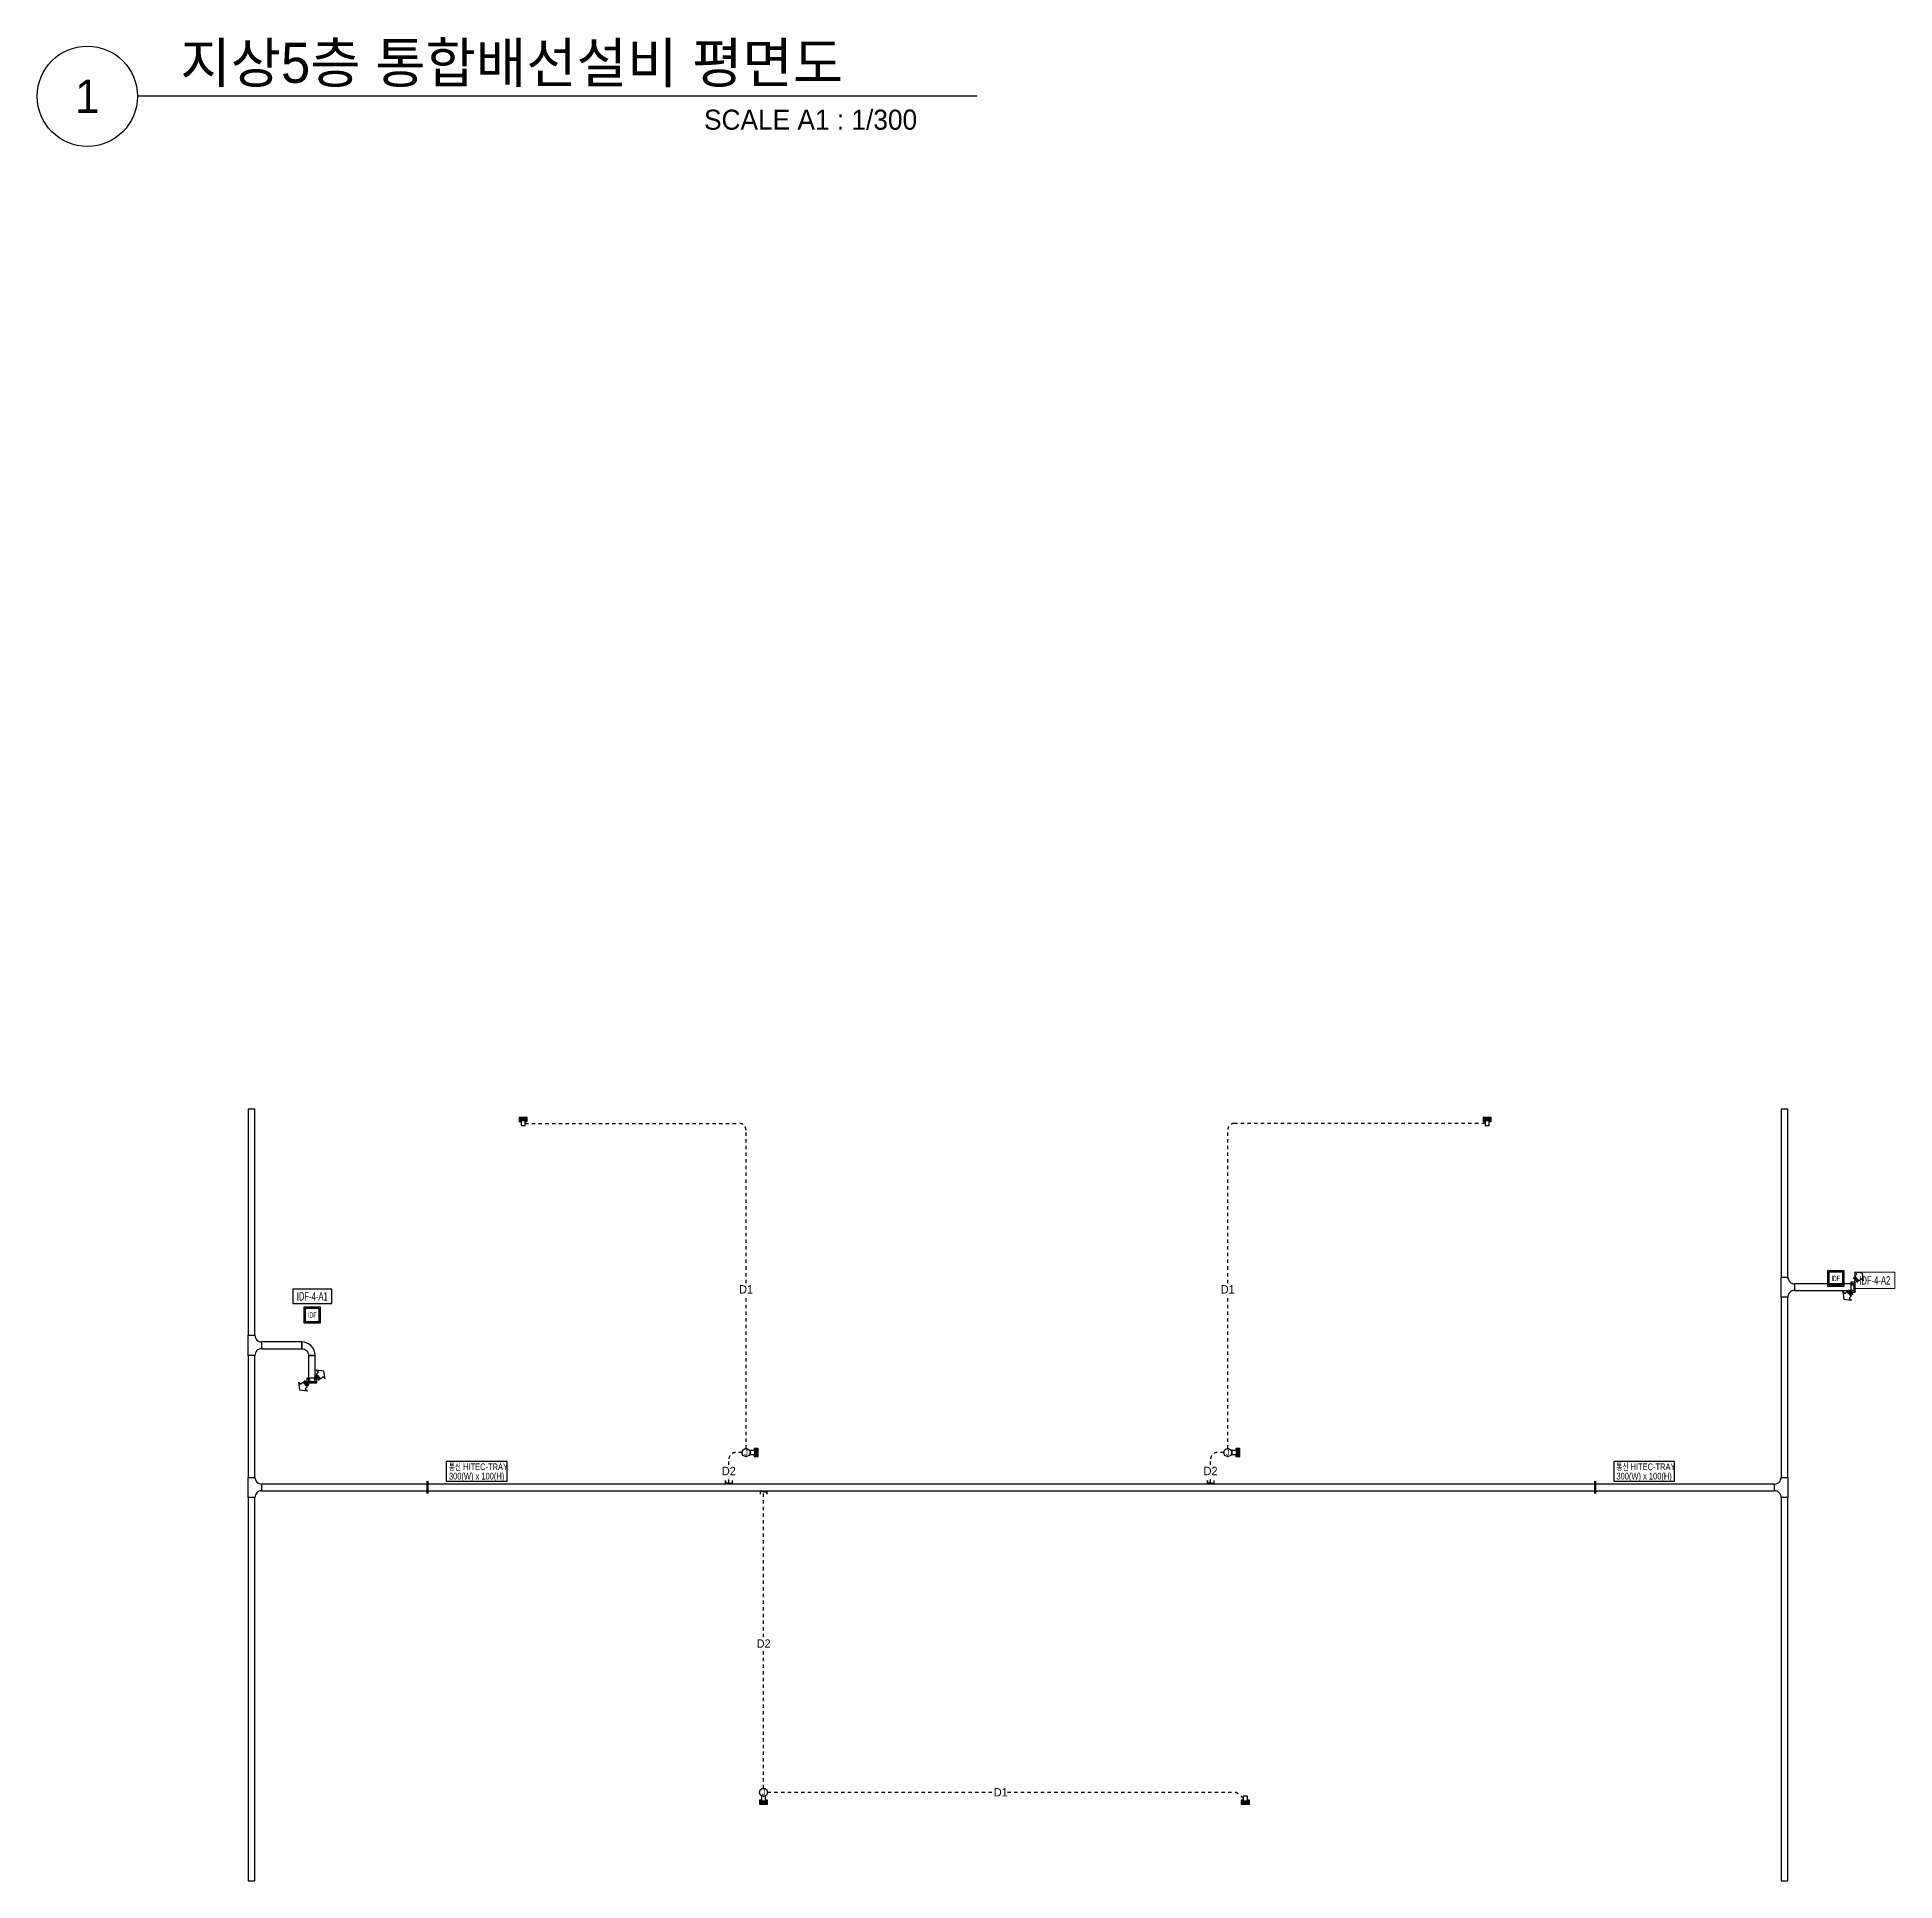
# Model space of a CAD drawing. Header units: millimetres. Extents: x 90978 to 501618, y -355196 to 882030.
# Drawn here: x 90978 to 174276, y 465686 to 548350 of the extents above; entities that cross this region are included whole.
import ezdxf
from ezdxf.enums import TextEntityAlignment as Align

# ---------------------------------------------------------------- set-up
doc = ezdxf.new("R2010")
doc.units = ezdxf.units.MM
doc.header["$LTSCALE"] = 150
doc.set_wipeout_variables(frame=1)
doc.linetypes.add('D1', pattern=[3, 1, -1, 1])
doc.linetypes.add('D2', pattern=[6.5, 2.5, -1.5, 2.5])
doc.layers.get('0').update_dxf_attribs({"lineweight": 0})
for name, color, linetype in [('------10 Telecommunication Terminal Board', 3, 'Continuous'), ('------13 Telecommunication Outlet', 3, 'Continuous'), ('-----20 General Symbol', 3, 'Continuous'), ('-----22 Embeded in Floor', 4, 'D2'), ('-----23 Concealed or Exposed Wire', 4, 'D1'), ('-----27 Communication Cable Tray', 2, 'Continuous'), ('-----29 Indicator', 1, 'Continuous'), ('-----41 Drawing Title', 2, 'Continuous')]:
    doc.layers.add(name, color=color, linetype=linetype)
doc.styles.add('ELEC', font='')
doc.styles.get('ELEC').set_extended_font_data('Dotum')

msp = doc.modelspace()

# ---------------------------------------------------------------- texts
at = {"layer": '------10 Telecommunication Terminal Board', "style": 'ELEC', "width": 0.7}
msp.add_text('IDF-4-A2', height=375, dxfattribs=at).set_placement((173376.59582, 492608.7763), align=Align.MIDDLE_CENTER)
at = {"layer": '-----22 Embeded in Floor', "style": 'ELEC'}
for s, p in [('D1', (122763.57131, 492207.13557)), ('D1', (144363.57131, 492207.0885)), ('D2', (121993.57368, 484062.11186)), ('D2', (143593.57368, 484062.11186)), ('D2', (123552.32284, 476326.30993, 0)), ('D1', (134183.72144, 469656.88657))]:
    msp.add_text(s, height=375, dxfattribs=at).set_placement(p, align=Align.MIDDLE_CENTER)
at = {"layer": '-----41 Drawing Title', "color": 2, "style": 'ELEC'}
msp.add_text('지상5층 통합배선설비 평면도', height=1800, dxfattribs=at).set_placement((97395.29521, 546300))
at = {"layer": '-----41 Drawing Title', "color": 7, "style": 'ELEC'}
msp.add_text('1', height=1500, dxfattribs=at).set_placement((93228.14198, 545700), align=Align.MIDDLE)
at = {"layer": '-----41 Drawing Title', "style": 'ELEC'}
msp.add_text('SCALE A1 : 1/300', height=900, dxfattribs=at).set_placement((130437.22511, 544200), align=Align.RIGHT)

# ---------------------------------------------------------------- blocks, each defined once
blk = doc.blocks.new('G12')
blk.add_lwpolyline([(-300, 600), (300, 600), (300, 0), (-300, 0)], close=True)
at = {"color": 1}
blk.add_lwpolyline([(-250, 550), (250, 550), (250, 50), (-250, 50)], close=True, dxfattribs=at)
at = {"style": 'ELEC', "width": 0.6}
blk.add_text('IDF', height=200, dxfattribs=at).set_placement((0, 300), align=Align.MIDDLE)
blk = doc.blocks.new('O08')
blk.add_hatch(color=256).paths.add_polyline_path([(120, 51), (-120, 51), (-120, 0), (120, 0)])
blk.add_lwpolyline([(120, 127.5), (120, 0), (-120, 0), (-120, 127.5), (-120, 51), (120, 51)])
blk = doc.blocks.new('G02')
blk.add_lwpolyline([(150, 150), (75, 150), (75, 300), (-75, 300), (-75, 150), (-150, 150), (-150, 0), (150, 0)], close=True)
blk = doc.blocks.new('G01')
blk.add_hatch(color=256).paths.add_polyline_path([(150, 150), (75, 150), (-75, 150), (-150, 150), (-150, 0), (150, 0)])
blk.add_blockref('G02', (0, 0))
blk = doc.blocks.new('O04')
blk.add_circle((0, 0), 150)
for p in [(-150, 0), (0, 150), (150, 0), (0, -150)]:
    blk.add_point(p)
at = {"style": 'ELEC'}
blk.add_text('J', height=214, dxfattribs=at).set_placement((0, 0), align=Align.MIDDLE)
blk = doc.blocks.new('O03')
at = {"linetype": 'Continuous'}
for p, q in [((-101, 101), (101, -101)), ((-74, 127), (127, -74)), ((-48, 154), (154, -48)), ((-27, 366), (69, 270)), ((-27, 366), (321, 321)), ((69, 270), (-21, 180)), ((-21, 180), (180, -21)), ((270, 69), (180, -21)), ((270, 69), (366, -27)), ((321, 321), (366, -27))]:
    blk.add_line(p, q, dxfattribs=at)

# ---------------------------------------------------------------- linework, layer by layer
at = {"layer": '-----23 Concealed or Exposed Wire'}
for p, q in [((112864.48783, 499646.98071), (122463.57131, 499646.98071)), ((122763.57131, 492488.5004), (122763.57131, 499346.98071)), ((144363.57131, 492488.45333), (144363.57131, 499346.88657)), ((155900.3384, 499646.88657), (144663.57131, 499646.88657)), ((122763.57131, 485067.29044), (122763.57131, 491925.23717)), ((144363.57131, 485067.29044), (144363.57131, 491925.1901)), ((122583.57131, 484887.29044), (122293.57368, 484887.29044)), ((144183.57131, 484887.29044), (143893.57368, 484887.29044)), ((121993.57368, 484343.47669), (121993.57368, 484587.29044)), ((143593.57368, 484343.47669), (143593.57368, 484587.29044)), ((121993.57368, 483536.93329), (121993.57368, 483780.21346)), ((123552.32284, 476607.67475), (123552.32284, 483175.73329)), ((143593.57368, 483536.93329), (143593.57368, 483780.21346)), ((123552.32284, 469836.88657), (123552.32284, 476044.41153)), ((123732.32284, 469656.88657), (133798.02386, 469656.88657)), ((134487.98315, 469656.88657), (144635.12005, 469656.88657)), ((145062.32284, 469386.88657), (144829.76159, 469585.17294))]:
    msp.add_line(p, q, dxfattribs=at)
for centre, start, end in [((122463.57131, 499346.98071), 0, 90), ((144663.57131, 499346.88657), 90, 180), ((122293.57368, 484587.29044), 90, 180), ((143893.57368, 484587.29044), 90, 180), ((144635.12005, 469356.88657), 49.5484249967, 90)]:
    msp.add_arc(centre, 300, start, end, dxfattribs=at)
at = {"layer": '-----27 Communication Cable Tray', "elevation": 0}
for points in [[(100444.09403, 500285.0837), (100444.09403, 490146.3775), (100744.09403, 490146.3775), (100744.09403, 500285.0837)], [(169177.64954, 500285.0837), (169177.64954, 492755.20126), (169477.64954, 492755.20126), (169477.64954, 500285.0837)], [(172503.57289, 492455.20126), (169777.64954, 492455.20126), (169777.64954, 492155.20126), (172503.57289, 492155.20126)], [(169477.64954, 483775.73843), (169477.64954, 491855.20126), (169177.64954, 491855.20126), (169177.64954, 483775.73843)], [(102844.09403, 489846.3775), (101044.09403, 489846.3775), (101044.09403, 489546.3775), (102844.09403, 489546.3775)], [(100444.09403, 489246.3775), (100444.09403, 483775.73843), (100744.09403, 483775.73843), (100744.09403, 489246.3775)], [(103144.09403, 489246.3775), (103144.09403, 488016.89299), (103444.09403, 488016.89299), (103444.09403, 489246.3775)], [(101044.09403, 483175.73329), (168877.64954, 483175.73329), (168877.64954, 483475.73329), (101044.09403, 483475.73329)], [(100444.09403, 482875.73843), (100444.09403, 465685.76685), (100744.09403, 465685.76685), (100744.09403, 482875.73843)], [(169477.64954, 465685.76685), (169477.64954, 482875.73843), (169177.64954, 482875.73843), (169177.64954, 465685.76685)]]:
    msp.add_lwpolyline(points, close=True, dxfattribs=at)
for points in [[(169477.64954, 491855.20126), (169177.64954, 491855.20126), (169177.64954, 491855.20126), (169177.64954, 492755.20126), (169477.64954, 492755.20126, 0.4142135624), (169777.64954, 492455.20126), (169777.64954, 492155.20126), (169777.64954, 492155.20126, 0.4142135624)], [(100744.09403, 489246.3775), (100444.09403, 489246.3775), (100444.09403, 489246.3775), (100444.09403, 490146.3775), (100744.09403, 490146.3775, 0.4142135624), (101044.09403, 489846.3775), (101044.09403, 489546.3775), (101044.09403, 489546.3775, 0.4142135624)], [(102844.09403, 489546.3775), (102844.09403, 489546.3775, -0.4142135624), (103144.09403, 489246.3775), (103144.09403, 489246.3775), (103444.09403, 489246.3775, 0.4142135624), (102844.09403, 489846.3775)], [(100744.09403, 482875.73843), (100444.09403, 482875.73843), (100444.09403, 482875.73843), (100444.09403, 483775.73843), (100744.09403, 483775.73843, 0.4142135624), (101044.09403, 483475.73843), (101044.09403, 483175.73843), (101044.09403, 483175.73843, 0.4142135624)], [(169177.64954, 483775.73843), (169477.64954, 483775.73843), (169477.64954, 483775.73843), (169477.64954, 482875.73843), (169177.64954, 482875.73843, 0.4142135624), (168877.64954, 483175.73843), (168877.64954, 483475.73843), (168877.64954, 483475.73843, 0.4142135624)]]:
    msp.add_lwpolyline(points, format="xyb", close=True, dxfattribs=at)
at = {"layer": '-----27 Communication Cable Tray', "color": 1}
msp.add_lwpolyline([(172303.57289, 492080.20126), (172503.57289, 492080.20126), (172503.57289, 492530.20126), (172303.57289, 492530.20126), (172303.57289, 492080.20126)], dxfattribs=at)
at = {"layer": '-----27 Communication Cable Tray', "color": 1, "linetype": 'D1'}
for points in [[(172303.57289, 492080.20126), (172503.57289, 492530.20126)], [(172303.57289, 492530.20126), (172503.57289, 492080.20126)]]:
    msp.add_lwpolyline(points, dxfattribs=at)
at = {"layer": '-----27 Communication Cable Tray'}
for points in [[(172353.57289, 492205.20126), (172353.57289, 492155.20126), (172453.57289, 492155.20126), (172453.57289, 492455.20126), (172353.57289, 492455.20126), (172353.57289, 492405.20126)], [(172453.57289, 492130.20126), (172503.57289, 492130.20126), (172503.57289, 492480.20126), (172453.57289, 492480.20126), (172453.57289, 492130.20126)]]:
    msp.add_lwpolyline(points, dxfattribs=at)
at = {"layer": '-----27 Communication Cable Tray', "color": 1, "elevation": 0}
msp.add_lwpolyline([(103069.09519, 488216.88849), (103069.09519, 488016.88849), (103519.09519, 488016.88849), (103519.09519, 488216.88849), (103069.09519, 488216.88849)], dxfattribs=at)
at = {"layer": '-----27 Communication Cable Tray', "color": 1, "linetype": 'D1', "elevation": 0}
for points in [[(103069.09519, 488216.88849), (103519.09519, 488016.88849)], [(103519.09519, 488216.88849), (103069.09519, 488016.88849)]]:
    msp.add_lwpolyline(points, dxfattribs=at)
at = {"layer": '-----27 Communication Cable Tray', "elevation": 0}
for points in [[(103194.09519, 488166.88849), (103144.09519, 488166.88849), (103144.09519, 488066.88849), (103444.09519, 488066.88849), (103444.09519, 488166.88849), (103394.09519, 488166.88849)], [(103119.09519, 488066.88849), (103119.09519, 488016.88849), (103469.09519, 488016.88849), (103469.09519, 488066.88849), (103119.09519, 488066.88849)]]:
    msp.add_lwpolyline(points, dxfattribs=at)
at = {"layer": '-----41 Drawing Title', "color": 7}
msp.add_line((133121.85802, 545700), (95478.14198, 545700), dxfattribs=at)
msp.add_circle((93228.14198, 545700), 2250, dxfattribs=at)
at = {"color": 1, "elevation": 0}
msp.add_lwpolyline([(172476.78332, 492237.5263), (174276.40832, 492237.5263), (174276.40832, 492980.0263), (172476.78332, 492980.0263)], close=True, dxfattribs=at)

# ---------------------------------------------------------------- block references
at = {"layer": '------10 Telecommunication Terminal Board', "xscale": 1.2, "yscale": 1.2, "zscale": 1.2}
for p in [(171625.92864, 492335.0263), (103315.55812, 490696.88914)]:
    msp.add_blockref('G12', p, dxfattribs=at)
at = {"layer": '------13 Telecommunication Outlet', "xscale": 1.2, "yscale": 1.2, "zscale": 1.2}
for p, rotation in [((112774.48783, 499916.98071), 180), ((155990.3384, 499916.88657), 180), ((123303.57131, 484887.29044), 90), ((144903.57131, 484887.29044), 89.99999999999999)]:
    msp.add_blockref('G01', p, dxfattribs=dict(at, rotation=rotation))
for p in [(123552.32284, 469116.88657), (145152.32284, 469116.88657)]:
    msp.add_blockref('G01', p, dxfattribs=at)
at = {"layer": '-----20 General Symbol', "xscale": 1.2, "yscale": 1.2, "zscale": 1.2}
for p in [(122763.57131, 484887.29044), (144363.57131, 484887.29044), (123552.32284, 469656.88657)]:
    msp.add_blockref('O04', p, dxfattribs=at)
at = {"layer": '-----23 Concealed or Exposed Wire', "xscale": 1.199999999953434, "yscale": 1.199999999953434, "zscale": 1.199999999953434}
for p in [(121993.57368, 483475.73329), (143593.57368, 483475.73329)]:
    msp.add_blockref('O08', p, dxfattribs=at)
at = {"layer": '-----23 Concealed or Exposed Wire', "xscale": 1.199999999953434, "yscale": 1.199999999953434, "zscale": 1.199999999953434, "rotation": 180}
msp.add_blockref('O08', (123552.32284, 483175.73329), dxfattribs=at)
at = {"layer": '-----27 Communication Cable Tray', "xscale": -1}
for p, rotation in [((172503.5721, 492614.75599), 270), ((172303.5721, 492080.20126), 90), ((103519.09324, 488216.89299, 0), 270), ((103069.09324, 488016.89299, 0), 90)]:
    msp.add_blockref('O03', p, dxfattribs=dict(at, rotation=rotation))

msp.set_redraw_order([(e.dxf.handle, doc.entitydb.next_handle()) for e in msp.query("TEXT MTEXT ATTDEF DIMENSION ARC_DIMENSION")])  # texts and dimensions are drawn at this point

# ---------------------------------------------------------------- next in the draw order: wipeouts: each hides what was drawn before it
at = {"color": 1}
msp.add_wipeout([(102435.59882, 491566.88914), (104195.51741, 491566.88914), (104195.51741, 492216.88914), (102435.59882, 492216.88914)], dxfattribs=at).translate(0, 0, 0)
for points in [[(109322.63229, 483605.52361), (112052.55087, 483605.52361), (112052.55087, 484485.52361), (109322.63229, 484485.52361)], [(161672.63229, 483605.52361), (164402.55087, 483605.52361), (164402.55087, 484485.52361), (161672.63229, 484485.52361)]]:
    msp.add_wipeout(points, dxfattribs=at)

# ---------------------------------------------------------------- next in the draw order: linework, layer by layer
at = {"layer": '------10 Telecommunication Terminal Board', "color": 1, "elevation": 0}
for points in [[(102435.59882, 491566.88914), (104195.51741, 491566.88914), (104195.51741, 492216.88914), (102435.59882, 492216.88914)], [(109322.63229, 483605.52361), (112052.55087, 483605.52361), (112052.55087, 484485.52361), (109322.63229, 484485.52361)], [(161672.63229, 483605.52361), (164402.55087, 483605.52361), (164402.55087, 484485.52361), (161672.63229, 484485.52361)]]:
    msp.add_lwpolyline(points, close=True, dxfattribs=at)
at = {"layer": '-----29 Indicator'}
for points in [[(109322.63229, 484160.52361, 0, 0, 0), (108484.58428, 484160, 0, 0, 0), (108484.58428, 483610.1968, 100, 100, 0), (108484.58428, 483049.28394, 100, 100, 0)], [(161672.63229, 484160.52361, 0, 0, 0), (160834.58428, 484160, 0, 0, 0), (160834.58428, 483610.1968, 100, 100, 0), (160834.58428, 483049.28394, 100, 100, 0)]]:
    msp.add_lwpolyline(points, format="xyseb", dxfattribs=at)

# ---------------------------------------------------------------- next in the draw order: texts
at = {"layer": '------10 Telecommunication Terminal Board', "style": 'ELEC', "width": 0.7}
msp.add_text('IDF-4-A1', height=375, dxfattribs=at).set_placement((103315.55812, 491891.88914, 0), align=Align.MIDDLE_CENTER)
for s, p in [('300(W) x 100(H)', (109442.59158, 483830.52361)), ('통신 HITEC-TRAY', (109442.59158, 484250.52361)), ('300(W) x 100(H)', (161792.59158, 483830.52361)), ('통신 HITEC-TRAY', (161792.59158, 484250.52361))]:
    msp.add_text(s, height=300, dxfattribs=at).set_placement(p, align=Align.MIDDLE_LEFT)

doc.saveas('drawing.dxf')
